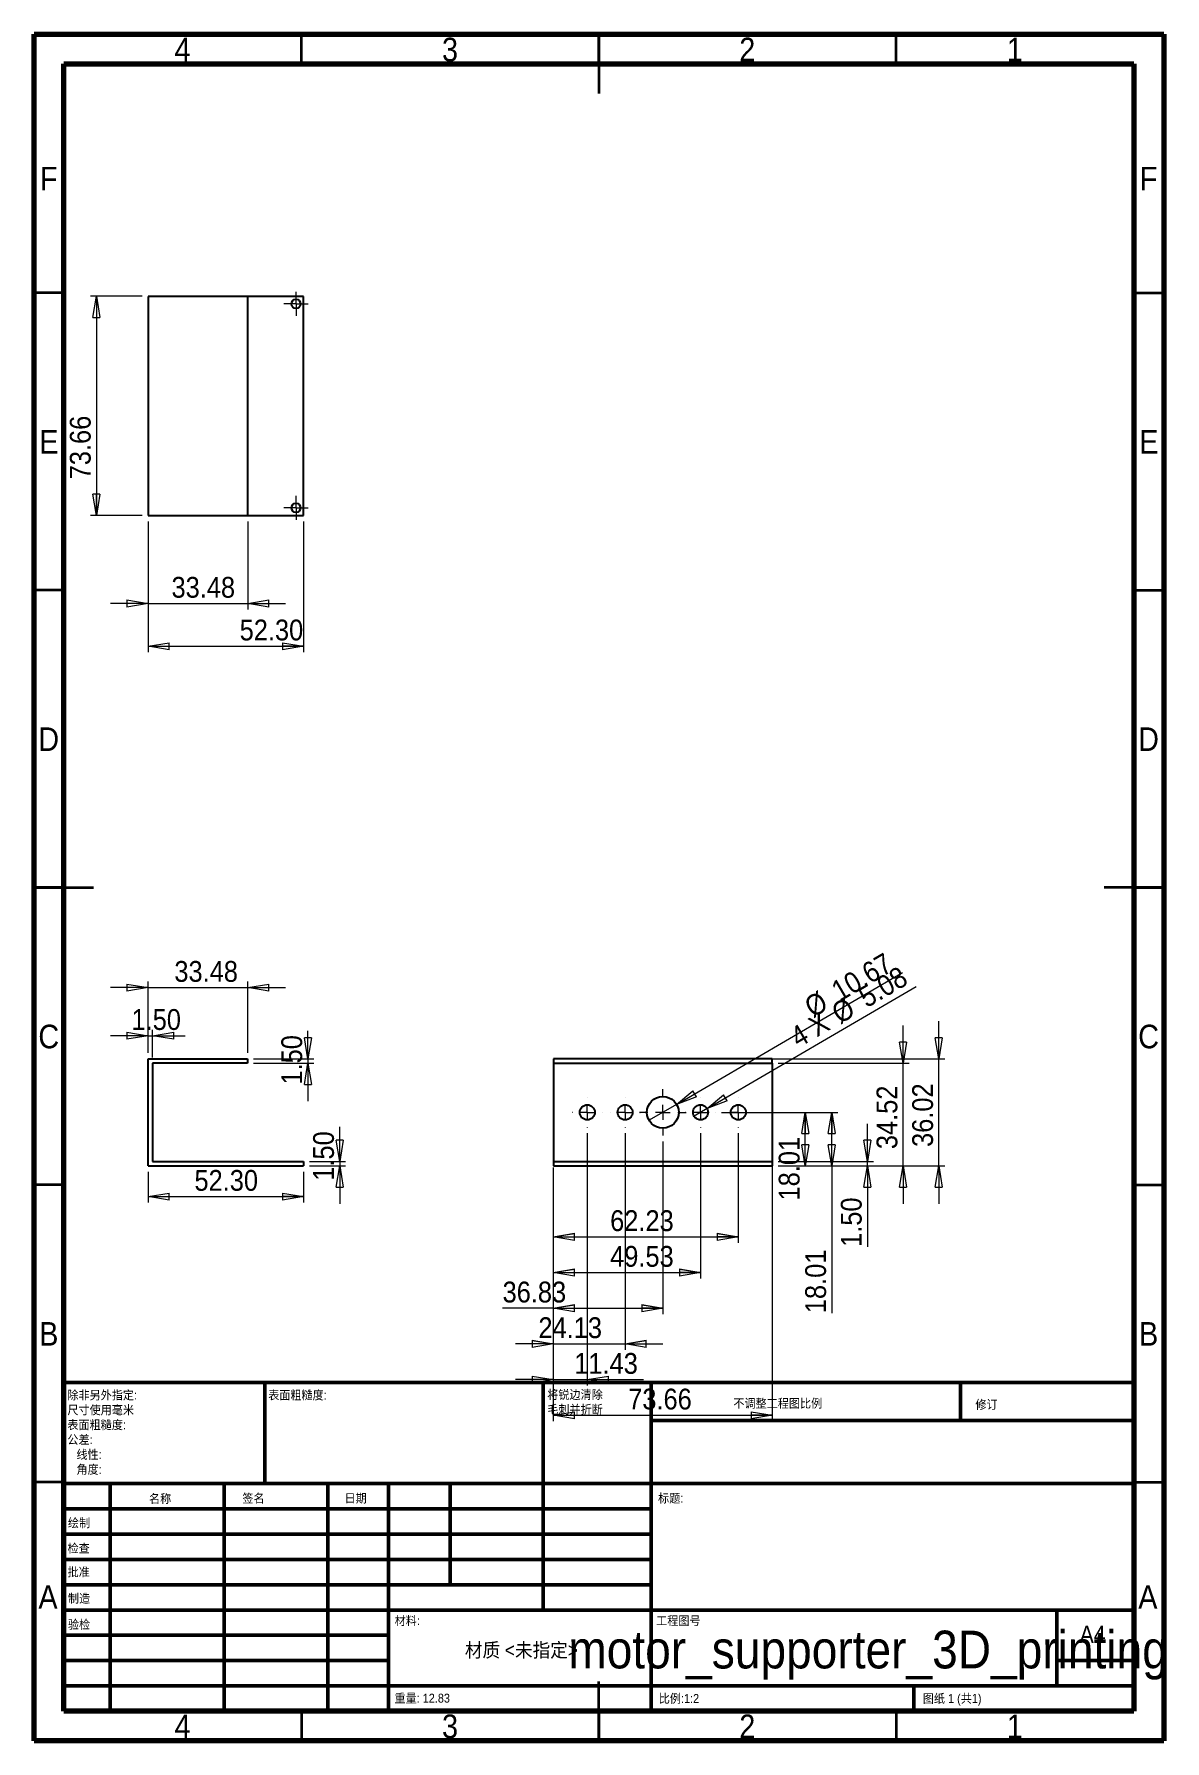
# Model space of a CAD drawing. Header units: millimetres. Extents: x 15 to 205, y 5 to 292.
import ezdxf

# ---------------------------------------------------------------- set-up
doc = ezdxf.new("R2010")
doc.units = ezdxf.units.MM
doc.styles.add('SLDTEXTSTYLE0', font='GOTHIC.TTF', dxfattribs={"width": 0.913})
doc.styles.add('SLDTEXTSTYLE1', font='GOTHIC.TTF', dxfattribs={"width": 0.913, "bigfont": 'bigfont'})
doc.dimstyles.new('SLDDIMSTYLE0', dxfattribs={"dimtxt": 3.5, "dimasz": 3.556, "dimexe": 0, "dimexo": 0.0625, "dimgap": 0.875, "dimtad": 1, "dimlfac": 2, "dimrnd": 1e-09, "dimzin": 12, "dimdsep": 46, "dimtxsty": 'SLDTEXTSTYLE0', "dimblk1": 'CLOSED', "dimblk2": 'CLOSED', "dimsah": 1, "dimcen": 0.09, "dimadec": 0, "dimazin": 3, "dimtfac": 1, "dimtmove": 0, "dimatfit": 0, "dimldrblk": 'CLOSED', "dimfxl": 0, "dimfrac": 2, "dimtolj": 1, "dimtzin": 12, "dimarcsym": 0})
doc.dimstyles.new('SLDDIMSTYLE1', dxfattribs={"dimtxt": 3.5, "dimasz": 3.556, "dimexe": 0, "dimexo": 0.0625, "dimgap": 0.875, "dimtad": 1, "dimlfac": 2, "dimrnd": 1e-09, "dimzin": 4, "dimdsep": 46, "dimtxsty": 'SLDTEXTSTYLE0', "dimblk1": 'CLOSED', "dimblk2": 'CLOSED', "dimsah": 1, "dimcen": 0.09, "dimadec": 0, "dimazin": 1, "dimtfac": 1, "dimtmove": 0, "dimatfit": 0, "dimldrblk": 'CLOSED', "dimfxl": 0, "dimfrac": 2, "dimtolj": 1, "dimtzin": 12, "dimarcsym": 0})
doc.dimstyles.new('SLDDIMSTYLE2', dxfattribs={"dimtxt": 3.5, "dimasz": 3.556, "dimexe": 0, "dimexo": 0.0625, "dimgap": 0.875, "dimtad": 1, "dimlfac": 2, "dimrnd": 1e-09, "dimzin": 12, "dimdsep": 46, "dimtxsty": 'SLDTEXTSTYLE0', "dimblk1": 'CLOSED', "dimblk2": 'CLOSED', "dimsah": 1, "dimcen": 0.09, "dimadec": 0, "dimazin": 3, "dimtfac": 1, "dimtofl": 0, "dimtmove": 0, "dimatfit": 3, "dimldrblk": 'CLOSED', "dimfxl": 0, "dimfrac": 2, "dimtolj": 1, "dimtzin": 12, "dimarcsym": 0})
doc.dimstyles.new('SLDDIMSTYLE3', dxfattribs={"dimtxt": 3.5, "dimasz": 3.556, "dimexe": 0, "dimexo": 0.0625, "dimgap": 0.875, "dimtad": 1, "dimlfac": 2, "dimrnd": 1e-09, "dimzin": 12, "dimdsep": 46, "dimtxsty": 'SLDTEXTSTYLE0', "dimblk1": 'NONE', "dimblk2": 'CLOSED', "dimsah": 1, "dimcen": 0, "dimadec": 0, "dimazin": 3, "dimtfac": 1, "dimtmove": 0, "dimatfit": 3, "dimldrblk": 'NONE', "dimfxl": 0, "dimfrac": 2, "dimtolj": 1, "dimtzin": 12, "dimarcsym": 0})

msp = doc.modelspace()

# ---------------------------------------------------------------- texts
at = {"color": 7, "linetype": 'Continuous', "lineweight": 0}
for s, insert, char_height, attachment_point, style in [('4', (39.96, 291.3966), 3.9687, 2, 'SLDTEXTSTYLE0'), ('3', (84.96, 291.3966), 3.9687, 2, 'SLDTEXTSTYLE0'), ('2', (134.96, 291.3966), 3.9687, 2, 'SLDTEXTSTYLE0'), ('1', (179.96, 291.3966), 3.9687, 2, 'SLDTEXTSTYLE0'), ('F', (17.4577, 269.6795), 3.9687, 2, 'SLDTEXTSTYLE0'), ('F', (202.4577, 269.6795), 3.9687, 2, 'SLDTEXTSTYLE0'), ('E', (17.5078, 225.4295), 3.9687, 2, 'SLDTEXTSTYLE0'), ('E', (202.5078, 225.4295), 3.9687, 2, 'SLDTEXTSTYLE0'), ('D', (17.4527, 175.4295), 3.9687, 2, 'SLDTEXTSTYLE0'), ('D', (202.4527, 175.4295), 3.9687, 2, 'SLDTEXTSTYLE0'), ('C', (17.4587, 125.4295), 3.9687, 2, 'SLDTEXTSTYLE0'), ('C', (202.4587, 125.4295), 3.9687, 2, 'SLDTEXTSTYLE0'), ('B', (17.4706, 75.4295), 3.9687, 2, 'SLDTEXTSTYLE0'), ('B', (202.4706, 75.4295), 3.9687, 2, 'SLDTEXTSTYLE0'), ('除非另外指定:', (20.5937, 63.9034), 1.5, 1, 'SLDTEXTSTYLE1'), ('表面粗糙度:', (54.3713, 63.9017), 1.5, 1, 'SLDTEXTSTYLE1'), ('将锐边清除', (101.3092, 63.9855), 1.5, 1, 'SLDTEXTSTYLE1'), ('尺寸使用毫米', (20.5937, 61.4034), 1.5, 1, 'SLDTEXTSTYLE1'), ('毛刺并折断', (101.3092, 61.4855), 1.5, 1, 'SLDTEXTSTYLE1'), ('不调整工程图比例', (132.6146, 62.5154), 1.5, 1, 'SLDTEXTSTYLE1'), ('修订', (173.3276, 62.3173), 1.5, 1, 'SLDTEXTSTYLE1'), ('表面粗糙度:', (20.5937, 58.9034), 1.5, 1, 'SLDTEXTSTYLE1'), ('公差:', (20.5937, 56.4034), 1.5, 1, 'SLDTEXTSTYLE1'), ('   线性:', (20.5937, 53.9034), 1.5, 1, 'SLDTEXTSTYLE1'), ('   角度:', (20.5937, 51.4034), 1.5, 1, 'SLDTEXTSTYLE1'), ('名称', (34.3222, 46.4839), 1.5, 1, 'SLDTEXTSTYLE1'), ('签名', (50.0336, 46.5442), 1.5, 1, 'SLDTEXTSTYLE1'), ('日期', (67.2147, 46.5586), 1.5, 1, 'SLDTEXTSTYLE1'), ('标题:', (119.9562, 46.5586), 1.5, 1, 'SLDTEXTSTYLE1'), ('绘制', (20.6847, 42.4121), 1.5, 1, 'SLDTEXTSTYLE1'), ('检查', (20.6236, 38.1368), 1.5, 1, 'SLDTEXTSTYLE1'), ('批准', (20.6216, 34.1592), 1.5, 1, 'SLDTEXTSTYLE1'), ('A', (17.3397, 31.1795), 3.9687, 2, 'SLDTEXTSTYLE0'), ('制造', (20.6822, 29.7161), 1.5, 1, 'SLDTEXTSTYLE1'), ('A', (202.3397, 31.1795), 3.9687, 2, 'SLDTEXTSTYLE0'), ('材料:', (75.6459, 25.9685), 1.5, 1, 'SLDTEXTSTYLE1'), ('工程图号', (119.6287, 25.9685), 1.5, 1, 'SLDTEXTSTYLE1'), ('验检', (20.6769, 25.3321), 1.5, 1, 'SLDTEXTSTYLE1'), ('motor_supporter_3D_printing', (155.2788, 23.5325), 6.35, 2, 'SLDTEXTSTYLE0'), ('A4', (190.8712, 24.3723), 2.91042, 1, 'SLDTEXTSTYLE0'), ('材质 <未指定>', (96.9665, 21.4576), 2.38125, 2, 'SLDTEXTSTYLE1'), ('重量: 12.83', (75.6178, 12.9317), 1.4986, 1, 'SLDTEXTSTYLE1'), ('比例:1:2', (120.074, 12.8825), 1.5, 1, 'SLDTEXTSTYLE1'), ('图纸 1 (共1)', (164.4783, 12.8825), 1.5, 1, 'SLDTEXTSTYLE1'), ('4', (39.96, 9.4295), 3.9687, 2, 'SLDTEXTSTYLE0'), ('3', (84.96, 9.4295), 3.9687, 2, 'SLDTEXTSTYLE0'), ('2', (134.96, 9.4295), 3.9687, 2, 'SLDTEXTSTYLE0'), ('1', (179.96, 9.4295), 3.9687, 2, 'SLDTEXTSTYLE0')]:
    msp.add_mtext(s, dxfattribs=dict(at, insert=insert, char_height=char_height, attachment_point=attachment_point, style=style))

# ---------------------------------------------------------------- blocks, each defined once
blk = doc.blocks.new('_Closed')
at = {"color": 0, "linetype": 'ByBlock', "lineweight": -2}
for p, q in [((-1, 0.166667), (0, 0)), ((-1, 0.166667), (-1, -0.166667)), ((0, 0), (-1, -0.166667)), ((0, 0), (-1, 0))]:
    blk.add_line(p, q, dxfattribs=at)
blk = doc.blocks.new('_D')
at = {"color": 7, "linetype": 'Continuous', "lineweight": 0}
for p, q in [((34.17, 120.69), (34.17, 132.67)), ((50.92, 120.69), (50.92, 132.67)), ((34.17, 131.67), (27.82, 131.67)), ((34.17, 131.67), (50.92, 131.67)), ((50.92, 131.67), (57.27, 131.67))]:
    blk.add_line(p, q, dxfattribs=at)
at = {"color": 7, "linetype": 'Continuous', "lineweight": 18, "xscale": 3.556, "yscale": 3.556}
blk.add_blockref('_Closed', (34.17, 131.67), dxfattribs=at)
at = {"color": 7, "linetype": 'Continuous', "lineweight": 18, "xscale": 3.556, "yscale": 3.556, "rotation": 180.0000000000004}
blk.add_blockref('_Closed', (50.92, 131.67), dxfattribs=at)
at = {"color": 7, "linetype": 'Continuous', "lineweight": 18, "insert": (38.59, 136.14), "char_height": 3.5, "attachment_point": 1, "style": 'SLDTEXTSTYLE0'}
blk.add_mtext('33.48', dxfattribs=at)
blk = doc.blocks.new('_D_1')
at = {"color": 7, "linetype": 'Continuous', "lineweight": 0}
for p, q in [((61.05, 119.69), (61.05, 124.41)), ((51.92, 119.69), (62.05, 119.69)), ((51.92, 118.94), (62.05, 118.94)), ((61.05, 119.69), (61.05, 118.94)), ((61.05, 118.94), (61.05, 112.59))]:
    blk.add_line(p, q, dxfattribs=at)
at = {"color": 7, "linetype": 'Continuous', "lineweight": 18, "xscale": 3.556, "yscale": 3.556}
for p, rotation in [((61.05, 119.69), 270.0000000000004), ((61.05, 118.94), 90.0000000000004)]:
    blk.add_blockref('_Closed', p, dxfattribs=dict(at, rotation=rotation))
at = {"color": 7, "linetype": 'Continuous', "lineweight": 18, "insert": (56.58, 115.36), "char_height": 3.5, "attachment_point": 1, "rotation": 90, "style": 'SLDTEXTSTYLE0'}
blk.add_mtext('1.50', dxfattribs=at)
blk = doc.blocks.new('_D_2')
at = {"color": 7, "linetype": 'Continuous', "lineweight": 0}
for p, q in [((66.4, 102.44), (66.4, 108.24)), ((61.33, 102.44), (67.4, 102.44)), ((61.33, 101.69), (67.4, 101.69)), ((66.4, 102.44), (66.4, 101.69)), ((66.4, 101.69), (66.4, 95.33))]:
    blk.add_line(p, q, dxfattribs=at)
at = {"color": 7, "linetype": 'Continuous', "lineweight": 18, "xscale": 3.556, "yscale": 3.556}
for p, rotation in [((66.4, 102.44), 270.0000000000004), ((66.4, 101.69), 90.0000000000004)]:
    blk.add_blockref('_Closed', p, dxfattribs=dict(at, rotation=rotation))
at = {"color": 7, "linetype": 'Continuous', "lineweight": 18, "insert": (61.93, 99.19), "char_height": 3.5, "attachment_point": 1, "rotation": 90, "style": 'SLDTEXTSTYLE0'}
blk.add_mtext('1.50', dxfattribs=at)
blk = doc.blocks.new('_D_3')
at = {"color": 7, "linetype": 'Continuous', "lineweight": 0}
for p, q in [((34.17, 100.69), (34.17, 95.53)), ((60.33, 100.69), (60.33, 95.53)), ((34.17, 96.53), (60.33, 96.53))]:
    blk.add_line(p, q, dxfattribs=at)
at = {"color": 7, "linetype": 'Continuous', "lineweight": 18, "xscale": 3.556, "yscale": 3.556, "rotation": 180.0000000000004}
blk.add_blockref('_Closed', (34.17, 96.53), dxfattribs=at)
at = {"color": 7, "linetype": 'Continuous', "lineweight": 18, "xscale": 3.556, "yscale": 3.556}
blk.add_blockref('_Closed', (60.33, 96.53), dxfattribs=at)
at = {"color": 7, "linetype": 'Continuous', "lineweight": 18, "insert": (41.97, 101), "char_height": 3.5, "attachment_point": 1, "style": 'SLDTEXTSTYLE0'}
blk.add_mtext('52.30', dxfattribs=at)
blk = doc.blocks.new('_D_4')
at = {"color": 7, "linetype": 'Continuous', "lineweight": 0}
for p, q in [((34.17, 123.58), (27.82, 123.58)), ((34.17, 120.69), (34.17, 124.58)), ((34.17, 123.58), (34.93, 123.58)), ((34.93, 119.94), (34.93, 124.58)), ((34.93, 123.58), (40.43, 123.58))]:
    blk.add_line(p, q, dxfattribs=at)
at = {"color": 7, "linetype": 'Continuous', "lineweight": 18, "xscale": 3.556, "yscale": 3.556}
blk.add_blockref('_Closed', (34.17, 123.58), dxfattribs=at)
at = {"color": 7, "linetype": 'Continuous', "lineweight": 18, "xscale": 3.556, "yscale": 3.556, "rotation": 180.0000000000004}
blk.add_blockref('_Closed', (34.93, 123.58), dxfattribs=at)
at = {"color": 7, "linetype": 'Continuous', "lineweight": 18, "insert": (31.38, 128.05), "char_height": 3.5, "attachment_point": 1, "style": 'SLDTEXTSTYLE0'}
blk.add_mtext('1.50', dxfattribs=at)
blk = doc.blocks.new('_D_5')
at = {"color": 7, "linetype": 'Continuous', "lineweight": 0}
for p, q in [((33.17, 247.91), (24.48, 247.91)), ((25.48, 247.91), (25.48, 211.07)), ((33.17, 211.07), (24.48, 211.07))]:
    blk.add_line(p, q, dxfattribs=at)
at = {"color": 7, "linetype": 'Continuous', "lineweight": 18, "xscale": 3.556, "yscale": 3.556}
for p, rotation in [((25.48, 247.91, -9.01), 90.0000000000004), ((25.48, 211.07, -9.01), 270.0000000000004)]:
    blk.add_blockref('_Closed', p, dxfattribs=dict(at, rotation=rotation))
at = {"color": 7, "linetype": 'Continuous', "lineweight": 18, "insert": (21.01, 217.14), "char_height": 3.5, "attachment_point": 1, "rotation": 90, "style": 'SLDTEXTSTYLE0'}
blk.add_mtext('73.66', dxfattribs=at)
blk = doc.blocks.new('_D_6')
at = {"color": 7, "linetype": 'Continuous', "lineweight": 0}
for p, q in [((34.17, 210.07), (34.17, 195.26)), ((50.92, 210.07), (50.92, 195.26)), ((34.17, 196.26), (27.83, 196.26)), ((34.17, 196.26), (50.92, 196.26)), ((50.92, 196.26), (57.27, 196.26))]:
    blk.add_line(p, q, dxfattribs=at)
at = {"color": 7, "linetype": 'Continuous', "lineweight": 18, "xscale": 3.556, "yscale": 3.556}
blk.add_blockref('_Closed', (34.17, 196.26, -9.01), dxfattribs=at)
at = {"color": 7, "linetype": 'Continuous', "lineweight": 18, "xscale": 3.556, "yscale": 3.556, "rotation": 180.0000000000004}
blk.add_blockref('_Closed', (50.92, 196.26, -9.01), dxfattribs=at)
at = {"color": 7, "linetype": 'Continuous', "lineweight": 18, "insert": (38.11, 200.73), "char_height": 3.5, "attachment_point": 1, "style": 'SLDTEXTSTYLE0'}
blk.add_mtext('33.48', dxfattribs=at)
blk = doc.blocks.new('_D_7')
at = {"color": 7, "linetype": 'Continuous', "lineweight": 0}
for p, q in [((34.17, 210.07), (34.17, 188.07)), ((60.33, 210.07), (60.33, 188.07)), ((34.17, 189.07), (60.33, 189.07))]:
    blk.add_line(p, q, dxfattribs=at)
at = {"color": 7, "linetype": 'Continuous', "lineweight": 18, "xscale": 3.556, "yscale": 3.556, "rotation": 180.0000000000005}
blk.add_blockref('_Closed', (34.17, 189.07, -9.01), dxfattribs=at)
at = {"color": 7, "linetype": 'Continuous', "lineweight": 18, "xscale": 3.556, "yscale": 3.556}
blk.add_blockref('_Closed', (60.33, 189.07, -9.01), dxfattribs=at)
at = {"color": 7, "linetype": 'Continuous', "lineweight": 18, "insert": (49.57, 193.55), "char_height": 3.5, "attachment_point": 1, "style": 'SLDTEXTSTYLE0'}
blk.add_mtext('52.30', dxfattribs=at)
blk = doc.blocks.new('SW_CENTERMARKSYMBOL_0')
at = {"color": 0, "linetype": 'Continuous', "lineweight": 18}
for p, q in [((-1.25, 0), (-2.025, 0)), ((0, 0), (-1.25, 0)), ((0, 1.25), (0, 2.025)), ((0, 0), (0, 1.25)), ((0, 0), (0, -1.25)), ((0, 0), (1.25, 0)), ((1.25, 0), (2.025, 0)), ((0, -1.25), (0, -2.025))]:
    blk.add_line(p, q, dxfattribs=at)
blk = doc.blocks.new('SW_CENTERMARKSYMBOL_1')
at = {"color": 0, "linetype": 'Continuous', "lineweight": 18}
for p, q in [((-1.25, 0), (-2.025, 0)), ((0, 0), (-1.25, 0)), ((0, 1.25), (0, 2.025)), ((0, 0), (0, 1.25)), ((0, 0), (0, -1.25)), ((0, 0), (1.25, 0)), ((1.25, 0), (2.025, 0)), ((0, -1.25), (0, -2.025))]:
    blk.add_line(p, q, dxfattribs=at)
blk = doc.blocks.new('_D_8')
at = {"color": 7, "linetype": 'Continuous', "lineweight": 0}
for p, q in [((133.45, 107.17), (133.45, 88.76)), ((102.33, 101.44), (102.33, 88.76)), ((102.33, 89.76), (133.45, 89.76))]:
    blk.add_line(p, q, dxfattribs=at)
at = {"color": 7, "linetype": 'Continuous', "lineweight": 18, "xscale": 3.556, "yscale": 3.556, "rotation": 180.0000000000004}
blk.add_blockref('_Closed', (102.33, 89.76, 0.37), dxfattribs=at)
at = {"color": 7, "linetype": 'Continuous', "lineweight": 18, "xscale": 3.556, "yscale": 3.556}
blk.add_blockref('_Closed', (133.45, 89.76, 0.37), dxfattribs=at)
at = {"color": 7, "linetype": 'Continuous', "lineweight": 18, "insert": (111.89, 94.23), "char_height": 3.5, "attachment_point": 1, "style": 'SLDTEXTSTYLE0'}
blk.add_mtext('62.23', dxfattribs=at)
blk = doc.blocks.new('_D_9')
at = {"color": 7, "linetype": 'Continuous', "lineweight": 0}
for p, q in [((127.1, 107.17), (127.1, 82.76)), ((102.33, 101.44), (102.33, 82.76)), ((102.33, 83.76), (127.1, 83.76))]:
    blk.add_line(p, q, dxfattribs=at)
at = {"color": 7, "linetype": 'Continuous', "lineweight": 18, "xscale": 3.556, "yscale": 3.556, "rotation": 180.0000000000004}
blk.add_blockref('_Closed', (102.33, 83.76, 0.37), dxfattribs=at)
at = {"color": 7, "linetype": 'Continuous', "lineweight": 18, "xscale": 3.556, "yscale": 3.556}
blk.add_blockref('_Closed', (127.1, 83.76, 0.37), dxfattribs=at)
at = {"color": 7, "linetype": 'Continuous', "lineweight": 18, "insert": (111.89, 88.23), "char_height": 3.5, "attachment_point": 1, "style": 'SLDTEXTSTYLE0'}
blk.add_mtext('49.53', dxfattribs=at)
blk = doc.blocks.new('_D_10')
at = {"color": 7, "linetype": 'Continuous', "lineweight": 0}
for p, q in [((120.75, 105.77), (120.75, 76.76)), ((102.33, 101.44), (102.33, 76.76)), ((102.33, 77.76), (93.8, 77.76)), ((102.33, 77.76), (120.75, 77.76))]:
    blk.add_line(p, q, dxfattribs=at)
at = {"color": 7, "linetype": 'Continuous', "lineweight": 18, "xscale": 3.556, "yscale": 3.556, "rotation": 180.0000000000004}
blk.add_blockref('_Closed', (102.33, 77.76, 0.37), dxfattribs=at)
at = {"color": 7, "linetype": 'Continuous', "lineweight": 18, "xscale": 3.556, "yscale": 3.556}
blk.add_blockref('_Closed', (120.75, 77.76, 0.37), dxfattribs=at)
at = {"color": 7, "linetype": 'Continuous', "lineweight": 18, "insert": (93.8, 82.23), "char_height": 3.5, "attachment_point": 1, "style": 'SLDTEXTSTYLE0'}
blk.add_mtext('36.83', dxfattribs=at)
blk = doc.blocks.new('_D_11')
at = {"color": 7, "linetype": 'Continuous', "lineweight": 0}
for p, q in [((114.4, 107.17), (114.4, 70.76)), ((102.33, 101.44), (102.33, 70.76)), ((102.33, 71.76), (95.99, 71.76)), ((102.33, 71.76), (114.4, 71.76)), ((114.4, 71.76), (120.75, 71.76))]:
    blk.add_line(p, q, dxfattribs=at)
at = {"color": 7, "linetype": 'Continuous', "lineweight": 18, "xscale": 3.556, "yscale": 3.556}
blk.add_blockref('_Closed', (102.33, 71.76, 0.37), dxfattribs=at)
at = {"color": 7, "linetype": 'Continuous', "lineweight": 18, "xscale": 3.556, "yscale": 3.556, "rotation": 180.0000000000004}
blk.add_blockref('_Closed', (114.4, 71.76, 0.37), dxfattribs=at)
at = {"color": 7, "linetype": 'Continuous', "lineweight": 18, "insert": (99.83, 76.23), "char_height": 3.5, "attachment_point": 1, "style": 'SLDTEXTSTYLE0'}
blk.add_mtext('24.13', dxfattribs=at)
blk = doc.blocks.new('_D_12')
at = {"color": 7, "linetype": 'Continuous', "lineweight": 0}
for p, q in [((108.05, 107.17), (108.05, 64.76)), ((102.33, 101.44), (102.33, 64.76)), ((102.33, 65.76), (95.99, 65.76)), ((102.33, 65.76), (108.05, 65.76)), ((108.05, 65.76), (117.5, 65.76))]:
    blk.add_line(p, q, dxfattribs=at)
at = {"color": 7, "linetype": 'Continuous', "lineweight": 18, "xscale": 3.556, "yscale": 3.556}
blk.add_blockref('_Closed', (102.33, 65.76, 0.37), dxfattribs=at)
at = {"color": 7, "linetype": 'Continuous', "lineweight": 18, "xscale": 3.556, "yscale": 3.556, "rotation": 180.0000000000004}
blk.add_blockref('_Closed', (108.05, 65.76, 0.37), dxfattribs=at)
at = {"color": 7, "linetype": 'Continuous', "lineweight": 18, "insert": (105.86, 70.23), "char_height": 3.5, "attachment_point": 1, "style": 'SLDTEXTSTYLE0'}
blk.add_mtext('11.43', dxfattribs=at)
blk = doc.blocks.new('_D_13')
at = {"color": 7, "linetype": 'Continuous', "lineweight": 0}
for p, q in [((139.16, 117.94), (139.16, 58.76)), ((102.33, 101.44), (102.33, 58.76)), ((102.33, 59.76), (139.16, 59.76))]:
    blk.add_line(p, q, dxfattribs=at)
at = {"color": 7, "linetype": 'Continuous', "lineweight": 18, "xscale": 3.556, "yscale": 3.556, "rotation": 180.0000000000004}
blk.add_blockref('_Closed', (102.33, 59.76, 0.37), dxfattribs=at)
at = {"color": 7, "linetype": 'Continuous', "lineweight": 18, "xscale": 3.556, "yscale": 3.556}
blk.add_blockref('_Closed', (139.16, 59.76, 0.37), dxfattribs=at)
at = {"color": 7, "linetype": 'Continuous', "lineweight": 18, "insert": (114.93, 64.23), "char_height": 3.5, "attachment_point": 1, "style": 'SLDTEXTSTYLE0'}
blk.add_mtext('73.66', dxfattribs=at)
blk = doc.blocks.new('_D_14')
at = {"color": 7, "linetype": 'Continuous', "lineweight": 0}
for p, q in [((130.62, 110.69), (150.17, 110.69)), ((149.17, 101.69), (149.17, 110.69)), ((140.16, 101.69), (150.17, 101.69)), ((149.17, 101.69), (149.17, 76.92))]:
    blk.add_line(p, q, dxfattribs=at)
at = {"color": 7, "linetype": 'Continuous', "lineweight": 18, "xscale": 3.556, "yscale": 3.556}
for p, rotation in [((149.17, 110.69, 0.37), 90.0000000000004), ((149.17, 101.69, 0.37), 270.0000000000004)]:
    blk.add_blockref('_Closed', p, dxfattribs=dict(at, rotation=rotation))
at = {"color": 7, "linetype": 'Continuous', "lineweight": 18, "insert": (144.7, 76.92), "char_height": 3.5, "attachment_point": 1, "rotation": 90, "style": 'SLDTEXTSTYLE0'}
blk.add_mtext('18.01', dxfattribs=at)
blk = doc.blocks.new('_D_15')
at = {"color": 7, "linetype": 'Continuous', "lineweight": 0}
for p, q in [((155.17, 102.44), (155.17, 108.78)), ((140.16, 102.44), (156.17, 102.44)), ((140.16, 101.69), (156.17, 101.69)), ((155.17, 101.69), (155.17, 102.44)), ((155.17, 101.69), (155.17, 88.06))]:
    blk.add_line(p, q, dxfattribs=at)
at = {"color": 7, "linetype": 'Continuous', "lineweight": 18, "xscale": 3.556, "yscale": 3.556}
for p, rotation in [((155.17, 102.44, 0.37), 270.0000000000004), ((155.17, 101.69, 0.37), 90.0000000000004)]:
    blk.add_blockref('_Closed', p, dxfattribs=dict(at, rotation=rotation))
at = {"color": 7, "linetype": 'Continuous', "lineweight": 18, "insert": (150.7, 88.06), "char_height": 3.5, "attachment_point": 1, "rotation": 90, "style": 'SLDTEXTSTYLE0'}
blk.add_mtext('1.50', dxfattribs=at)
blk = doc.blocks.new('_D_16')
at = {"color": 7, "linetype": 'Continuous', "lineweight": 0}
for p, q in [((161.17, 118.94), (161.17, 125.3)), ((140.16, 118.94), (162.17, 118.94)), ((161.17, 101.69), (161.17, 118.94)), ((140.16, 101.69), (162.17, 101.69)), ((161.17, 101.69), (161.17, 95.33))]:
    blk.add_line(p, q, dxfattribs=at)
at = {"color": 7, "linetype": 'Continuous', "lineweight": 18, "xscale": 3.556, "yscale": 3.556}
for p, rotation in [((161.17, 118.94, 0.37), 270.0000000000004), ((161.17, 101.69, 0.37), 90.0000000000004)]:
    blk.add_blockref('_Closed', p, dxfattribs=dict(at, rotation=rotation))
at = {"color": 7, "linetype": 'Continuous', "lineweight": 18, "insert": (156.7, 104.5), "char_height": 3.5, "attachment_point": 1, "rotation": 90, "style": 'SLDTEXTSTYLE0'}
blk.add_mtext('34.52', dxfattribs=at)
blk = doc.blocks.new('_D_17')
at = {"color": 7, "linetype": 'Continuous', "lineweight": 0}
for p, q in [((167.17, 119.69), (167.17, 126.05)), ((103.33, 119.69), (168.17, 119.69)), ((167.17, 101.69), (167.17, 119.69)), ((140.16, 101.69), (168.17, 101.69)), ((167.17, 101.69), (167.17, 95.33))]:
    blk.add_line(p, q, dxfattribs=at)
at = {"color": 7, "linetype": 'Continuous', "lineweight": 18, "xscale": 3.556, "yscale": 3.556}
for p, rotation in [((167.17, 119.69, 0.37), 270.0000000000004), ((167.17, 101.69, 0.37), 90.0000000000004)]:
    blk.add_blockref('_Closed', p, dxfattribs=dict(at, rotation=rotation))
at = {"color": 7, "linetype": 'Continuous', "lineweight": 18, "insert": (162.7, 104.87), "char_height": 3.5, "attachment_point": 1, "rotation": 90, "style": 'SLDTEXTSTYLE0'}
blk.add_mtext('36.02', dxfattribs=at)
blk = doc.blocks.new('_D_18')
at = {"color": 7, "linetype": 'Continuous', "lineweight": 0}
for q in [(163.38, 131.87), (126, 110.05)]:
    blk.add_line((128.2, 111.33), q, dxfattribs=at)
at = {"color": 7, "linetype": 'Continuous', "lineweight": 18, "xscale": 3.556, "yscale": 3.556, "rotation": 210.2808474964938}
blk.add_blockref('_Closed', (128.2, 111.33, 0.37), dxfattribs=at)
at = {"color": 7, "linetype": 'Continuous', "lineweight": 18, "char_height": 3.5, "attachment_point": 1, "rotation": 30.2808, "style": 'SLDTEXTSTYLE0'}
for s, insert in [('5.08', (153.29, 131.21)), ('%%c', (148.76, 128.5)), ('4 X ', (141.81, 124.5))]:
    blk.add_mtext(s, dxfattribs=dict(at, insert=insert))
blk = doc.blocks.new('_None')
blk = doc.blocks.new('_D_19')
at = {"color": 7, "linetype": 'Continuous', "lineweight": 0}
for q in [(161.06, 134.22), (118.45, 109.35)]:
    blk.add_line((123.05, 112.03), q, dxfattribs=at)
at = {"color": 7, "linetype": 'Continuous', "lineweight": 18, "xscale": 3.556, "yscale": 3.556, "rotation": 210.2808474964934}
blk.add_blockref('_Closed', (123.05, 112.03, 0.37), dxfattribs=at)
at = {"color": 7, "linetype": 'Continuous', "lineweight": 18, "char_height": 3.5, "attachment_point": 1, "rotation": 30.2808, "style": 'SLDTEXTSTYLE0'}
for s, insert in [('10.67', (148.73, 132.26)), ('%%c', (144.2, 129.55))]:
    blk.add_mtext(s, dxfattribs=dict(at, insert=insert))
blk = doc.blocks.new('_D_20')
at = {"color": 7, "linetype": 'Continuous', "lineweight": 0}
for p, q in [((133.45, 107.17), (133.45, 88.76)), ((102.33, 101.44), (102.33, 88.76)), ((102.33, 89.76), (133.45, 89.76))]:
    blk.add_line(p, q, dxfattribs=at)
at = {"color": 7, "linetype": 'Continuous', "lineweight": 18, "xscale": 3.556, "yscale": 3.556, "rotation": 180.0000000000004}
blk.add_blockref('_Closed', (102.33, 89.76, 0.37), dxfattribs=at)
at = {"color": 7, "linetype": 'Continuous', "lineweight": 18, "xscale": 3.556, "yscale": 3.556}
blk.add_blockref('_Closed', (133.45, 89.76, 0.37), dxfattribs=at)
at = {"color": 7, "linetype": 'Continuous', "lineweight": 18, "insert": (111.89, 94.23), "char_height": 3.5, "attachment_point": 1, "style": 'SLDTEXTSTYLE0'}
blk.add_mtext('62.23', dxfattribs=at)
blk = doc.blocks.new('_D_21')
at = {"color": 7, "linetype": 'Continuous', "lineweight": 0}
for p, q in [((127.1, 107.17), (127.1, 82.76)), ((102.33, 101.44), (102.33, 82.76)), ((102.33, 83.76), (127.1, 83.76))]:
    blk.add_line(p, q, dxfattribs=at)
at = {"color": 7, "linetype": 'Continuous', "lineweight": 18, "xscale": 3.556, "yscale": 3.556, "rotation": 180.0000000000004}
blk.add_blockref('_Closed', (102.33, 83.76, 0.37), dxfattribs=at)
at = {"color": 7, "linetype": 'Continuous', "lineweight": 18, "xscale": 3.556, "yscale": 3.556}
blk.add_blockref('_Closed', (127.1, 83.76, 0.37), dxfattribs=at)
at = {"color": 7, "linetype": 'Continuous', "lineweight": 18, "insert": (111.89, 88.23), "char_height": 3.5, "attachment_point": 1, "style": 'SLDTEXTSTYLE0'}
blk.add_mtext('49.53', dxfattribs=at)
blk = doc.blocks.new('_D_22')
at = {"color": 7, "linetype": 'Continuous', "lineweight": 0}
for p, q in [((120.75, 105.77), (120.75, 76.76)), ((102.33, 101.44), (102.33, 76.76)), ((102.33, 77.76), (93.8, 77.76)), ((102.33, 77.76), (120.75, 77.76))]:
    blk.add_line(p, q, dxfattribs=at)
at = {"color": 7, "linetype": 'Continuous', "lineweight": 18, "xscale": 3.556, "yscale": 3.556, "rotation": 180.0000000000004}
blk.add_blockref('_Closed', (102.33, 77.76, 0.37), dxfattribs=at)
at = {"color": 7, "linetype": 'Continuous', "lineweight": 18, "xscale": 3.556, "yscale": 3.556}
blk.add_blockref('_Closed', (120.75, 77.76, 0.37), dxfattribs=at)
at = {"color": 7, "linetype": 'Continuous', "lineweight": 18, "insert": (93.8, 82.23), "char_height": 3.5, "attachment_point": 1, "style": 'SLDTEXTSTYLE0'}
blk.add_mtext('36.83', dxfattribs=at)
blk = doc.blocks.new('_D_23')
at = {"color": 7, "linetype": 'Continuous', "lineweight": 0}
for p, q in [((114.4, 107.17), (114.4, 70.76)), ((102.33, 101.44), (102.33, 70.76)), ((102.33, 71.76), (95.99, 71.76)), ((102.33, 71.76), (114.4, 71.76)), ((114.4, 71.76), (120.75, 71.76))]:
    blk.add_line(p, q, dxfattribs=at)
at = {"color": 7, "linetype": 'Continuous', "lineweight": 18, "xscale": 3.556, "yscale": 3.556}
blk.add_blockref('_Closed', (102.33, 71.76, 0.37), dxfattribs=at)
at = {"color": 7, "linetype": 'Continuous', "lineweight": 18, "xscale": 3.556, "yscale": 3.556, "rotation": 180.0000000000004}
blk.add_blockref('_Closed', (114.4, 71.76, 0.37), dxfattribs=at)
at = {"color": 7, "linetype": 'Continuous', "lineweight": 18, "insert": (99.83, 76.23), "char_height": 3.5, "attachment_point": 1, "style": 'SLDTEXTSTYLE0'}
blk.add_mtext('24.13', dxfattribs=at)
blk = doc.blocks.new('_D_24')
at = {"color": 7, "linetype": 'Continuous', "lineweight": 0}
for p, q in [((108.05, 107.17), (108.05, 64.76)), ((102.33, 101.44), (102.33, 64.76)), ((102.33, 65.76), (95.99, 65.76)), ((102.33, 65.76), (108.05, 65.76)), ((108.05, 65.76), (117.5, 65.76))]:
    blk.add_line(p, q, dxfattribs=at)
at = {"color": 7, "linetype": 'Continuous', "lineweight": 18, "xscale": 3.556, "yscale": 3.556}
blk.add_blockref('_Closed', (102.33, 65.76, 0.37), dxfattribs=at)
at = {"color": 7, "linetype": 'Continuous', "lineweight": 18, "xscale": 3.556, "yscale": 3.556, "rotation": 180.0000000000004}
blk.add_blockref('_Closed', (108.05, 65.76, 0.37), dxfattribs=at)
at = {"color": 7, "linetype": 'Continuous', "lineweight": 18, "insert": (105.86, 70.23), "char_height": 3.5, "attachment_point": 1, "style": 'SLDTEXTSTYLE0'}
blk.add_mtext('11.43', dxfattribs=at)
blk = doc.blocks.new('_D_25')
at = {"color": 7, "linetype": 'Continuous', "lineweight": 0}
for p, q in [((130.62, 110.69), (145.72, 110.69)), ((144.72, 101.69), (144.72, 110.69)), ((144.72, 101.69), (144.72, 107.5)), ((140.16, 101.69), (145.72, 101.69))]:
    blk.add_line(p, q, dxfattribs=at)
at = {"color": 7, "linetype": 'Continuous', "lineweight": 18, "xscale": 3.556, "yscale": 3.556}
for p, rotation in [((144.72, 110.69, 0.37), 90.0000000000004), ((144.72, 101.69, 0.37), 270.0000000000004)]:
    blk.add_blockref('_Closed', p, dxfattribs=dict(at, rotation=rotation))
at = {"color": 7, "linetype": 'Continuous', "lineweight": 18, "insert": (140.25, 95.87), "char_height": 3.5, "attachment_point": 1, "rotation": 90, "style": 'SLDTEXTSTYLE0'}
blk.add_mtext('18.01', dxfattribs=at)
blk = doc.blocks.new('_D_26')
at = {"color": 7, "linetype": 'Continuous', "lineweight": 0}
for q in [(163.38, 131.87), (126, 110.05)]:
    blk.add_line((128.2, 111.33), q, dxfattribs=at)
at = {"color": 7, "linetype": 'Continuous', "lineweight": 18, "xscale": 3.556, "yscale": 3.556, "rotation": 210.2808474964938}
blk.add_blockref('_Closed', (128.2, 111.33, 0.37), dxfattribs=at)
at = {"color": 7, "linetype": 'Continuous', "lineweight": 18, "char_height": 3.5, "attachment_point": 1, "rotation": 30.2808, "style": 'SLDTEXTSTYLE0'}
for s, insert in [('5.08', (153.29, 131.21)), ('%%c', (148.76, 128.5)), ('4 X ', (141.81, 124.5))]:
    blk.add_mtext(s, dxfattribs=dict(at, insert=insert))
blk = doc.blocks.new('_D_27')
at = {"color": 7, "linetype": 'Continuous', "lineweight": 0}
for q in [(161.06, 134.22), (118.45, 109.35)]:
    blk.add_line((123.05, 112.03), q, dxfattribs=at)
at = {"color": 7, "linetype": 'Continuous', "lineweight": 18, "xscale": 3.556, "yscale": 3.556, "rotation": 210.2808474964934}
blk.add_blockref('_Closed', (123.05, 112.03, 0.37), dxfattribs=at)
at = {"color": 7, "linetype": 'Continuous', "lineweight": 18, "char_height": 3.5, "attachment_point": 1, "rotation": 30.2808, "style": 'SLDTEXTSTYLE0'}
for s, insert in [('10.67', (148.73, 132.26)), ('%%c', (144.2, 129.55))]:
    blk.add_mtext(s, dxfattribs=dict(at, insert=insert))
blk = doc.blocks.new('_D_28')
at = {"color": 7, "linetype": 'Continuous', "lineweight": 0}
for p, q in [((133.45, 107.17), (133.45, 88.76)), ((102.33, 101.44), (102.33, 88.76)), ((102.33, 89.76), (133.45, 89.76))]:
    blk.add_line(p, q, dxfattribs=at)
at = {"color": 7, "linetype": 'Continuous', "lineweight": 18, "xscale": 3.556, "yscale": 3.556, "rotation": 180.0000000000004}
blk.add_blockref('_Closed', (102.33, 89.76, 0.37), dxfattribs=at)
at = {"color": 7, "linetype": 'Continuous', "lineweight": 18, "xscale": 3.556, "yscale": 3.556}
blk.add_blockref('_Closed', (133.45, 89.76, 0.37), dxfattribs=at)
at = {"color": 7, "linetype": 'Continuous', "lineweight": 18, "insert": (111.89, 94.23), "char_height": 3.5, "attachment_point": 1, "style": 'SLDTEXTSTYLE0'}
blk.add_mtext('62.23', dxfattribs=at)
blk = doc.blocks.new('_D_29')
at = {"color": 7, "linetype": 'Continuous', "lineweight": 0}
for p, q in [((127.1, 107.17), (127.1, 82.76)), ((102.33, 101.44), (102.33, 82.76)), ((102.33, 83.76), (127.1, 83.76))]:
    blk.add_line(p, q, dxfattribs=at)
at = {"color": 7, "linetype": 'Continuous', "lineweight": 18, "xscale": 3.556, "yscale": 3.556, "rotation": 180.0000000000004}
blk.add_blockref('_Closed', (102.33, 83.76, 0.37), dxfattribs=at)
at = {"color": 7, "linetype": 'Continuous', "lineweight": 18, "xscale": 3.556, "yscale": 3.556}
blk.add_blockref('_Closed', (127.1, 83.76, 0.37), dxfattribs=at)
at = {"color": 7, "linetype": 'Continuous', "lineweight": 18, "insert": (111.89, 88.23), "char_height": 3.5, "attachment_point": 1, "style": 'SLDTEXTSTYLE0'}
blk.add_mtext('49.53', dxfattribs=at)
blk = doc.blocks.new('_D_30')
at = {"color": 7, "linetype": 'Continuous', "lineweight": 0}
for p, q in [((120.75, 105.77), (120.75, 76.76)), ((102.33, 101.44), (102.33, 76.76)), ((102.33, 77.76), (93.8, 77.76)), ((102.33, 77.76), (120.75, 77.76))]:
    blk.add_line(p, q, dxfattribs=at)
at = {"color": 7, "linetype": 'Continuous', "lineweight": 18, "xscale": 3.556, "yscale": 3.556, "rotation": 180.0000000000004}
blk.add_blockref('_Closed', (102.33, 77.76, 0.37), dxfattribs=at)
at = {"color": 7, "linetype": 'Continuous', "lineweight": 18, "xscale": 3.556, "yscale": 3.556}
blk.add_blockref('_Closed', (120.75, 77.76, 0.37), dxfattribs=at)
at = {"color": 7, "linetype": 'Continuous', "lineweight": 18, "insert": (93.8, 82.23), "char_height": 3.5, "attachment_point": 1, "style": 'SLDTEXTSTYLE0'}
blk.add_mtext('36.83', dxfattribs=at)
blk = doc.blocks.new('_D_31')
at = {"color": 7, "linetype": 'Continuous', "lineweight": 0}
for p, q in [((114.4, 107.17), (114.4, 70.76)), ((102.33, 101.44), (102.33, 70.76)), ((102.33, 71.76), (95.99, 71.76)), ((102.33, 71.76), (114.4, 71.76)), ((114.4, 71.76), (120.75, 71.76))]:
    blk.add_line(p, q, dxfattribs=at)
at = {"color": 7, "linetype": 'Continuous', "lineweight": 18, "xscale": 3.556, "yscale": 3.556}
blk.add_blockref('_Closed', (102.33, 71.76, 0.37), dxfattribs=at)
at = {"color": 7, "linetype": 'Continuous', "lineweight": 18, "xscale": 3.556, "yscale": 3.556, "rotation": 180.0000000000004}
blk.add_blockref('_Closed', (114.4, 71.76, 0.37), dxfattribs=at)
at = {"color": 7, "linetype": 'Continuous', "lineweight": 18, "insert": (99.83, 76.23), "char_height": 3.5, "attachment_point": 1, "style": 'SLDTEXTSTYLE0'}
blk.add_mtext('24.13', dxfattribs=at)
blk = doc.blocks.new('_D_32')
at = {"color": 7, "linetype": 'Continuous', "lineweight": 0}
for p, q in [((108.05, 107.17), (108.05, 64.76)), ((102.33, 101.44), (102.33, 64.76)), ((102.33, 65.76), (95.99, 65.76)), ((102.33, 65.76), (108.05, 65.76)), ((108.05, 65.76), (117.5, 65.76))]:
    blk.add_line(p, q, dxfattribs=at)
at = {"color": 7, "linetype": 'Continuous', "lineweight": 18, "xscale": 3.556, "yscale": 3.556}
blk.add_blockref('_Closed', (102.33, 65.76, 0.37), dxfattribs=at)
at = {"color": 7, "linetype": 'Continuous', "lineweight": 18, "xscale": 3.556, "yscale": 3.556, "rotation": 180.0000000000004}
blk.add_blockref('_Closed', (108.05, 65.76, 0.37), dxfattribs=at)
at = {"color": 7, "linetype": 'Continuous', "lineweight": 18, "insert": (105.86, 70.23), "char_height": 3.5, "attachment_point": 1, "style": 'SLDTEXTSTYLE0'}
blk.add_mtext('11.43', dxfattribs=at)
blk = doc.blocks.new('_D_33')
at = {"color": 7, "linetype": 'Continuous', "lineweight": 0}
for p, q in [((130.62, 110.69), (145.72, 110.69)), ((144.72, 101.69), (144.72, 110.69)), ((144.72, 101.69), (144.72, 107.5)), ((140.16, 101.69), (145.72, 101.69))]:
    blk.add_line(p, q, dxfattribs=at)
at = {"color": 7, "linetype": 'Continuous', "lineweight": 18, "xscale": 3.556, "yscale": 3.556}
for p, rotation in [((144.72, 110.69, 0.37), 90.0000000000004), ((144.72, 101.69, 0.37), 270.0000000000004)]:
    blk.add_blockref('_Closed', p, dxfattribs=dict(at, rotation=rotation))
at = {"color": 7, "linetype": 'Continuous', "lineweight": 18, "insert": (140.25, 95.87), "char_height": 3.5, "attachment_point": 1, "rotation": 90, "style": 'SLDTEXTSTYLE0'}
blk.add_mtext('18.01', dxfattribs=at)
blk = doc.blocks.new('_D_34')
at = {"color": 7, "linetype": 'Continuous', "lineweight": 0}
for q in [(163.38, 131.87), (126, 110.05)]:
    blk.add_line((128.2, 111.33), q, dxfattribs=at)
at = {"color": 7, "linetype": 'Continuous', "lineweight": 18, "xscale": 3.556, "yscale": 3.556, "rotation": 210.2808474964938}
blk.add_blockref('_Closed', (128.2, 111.33, 0.37), dxfattribs=at)
at = {"color": 7, "linetype": 'Continuous', "lineweight": 18, "char_height": 3.5, "attachment_point": 1, "rotation": 30.2808, "style": 'SLDTEXTSTYLE0'}
for s, insert in [('5.08', (153.29, 131.21)), ('%%c', (148.76, 128.5)), ('4 X ', (141.81, 124.5))]:
    blk.add_mtext(s, dxfattribs=dict(at, insert=insert))
blk = doc.blocks.new('_D_35')
at = {"color": 7, "linetype": 'Continuous', "lineweight": 0}
for q in [(161.06, 134.22), (118.45, 109.35)]:
    blk.add_line((123.05, 112.03), q, dxfattribs=at)
at = {"color": 7, "linetype": 'Continuous', "lineweight": 18, "xscale": 3.556, "yscale": 3.556, "rotation": 210.2808474964934}
blk.add_blockref('_Closed', (123.05, 112.03, 0.37), dxfattribs=at)
at = {"color": 7, "linetype": 'Continuous', "lineweight": 18, "char_height": 3.5, "attachment_point": 1, "rotation": 30.2808, "style": 'SLDTEXTSTYLE0'}
for s, insert in [('10.67', (148.73, 132.26)), ('%%c', (144.2, 129.55))]:
    blk.add_mtext(s, dxfattribs=dict(at, insert=insert))
blk = doc.blocks.new('_D_36')
at = {"color": 7, "linetype": 'Continuous', "lineweight": 0}
for p, q in [((133.45, 107.17), (133.45, 88.75)), ((102.33, 101.44), (102.33, 88.75)), ((102.33, 89.75), (133.45, 89.75))]:
    blk.add_line(p, q, dxfattribs=at)
at = {"color": 7, "linetype": 'Continuous', "lineweight": 18, "xscale": 3.556, "yscale": 3.556, "rotation": 180.0000000000004}
blk.add_blockref('_Closed', (102.33, 89.75, 0.37), dxfattribs=at)
at = {"color": 7, "linetype": 'Continuous', "lineweight": 18, "xscale": 3.556, "yscale": 3.556}
blk.add_blockref('_Closed', (133.45, 89.75, 0.37), dxfattribs=at)
at = {"color": 7, "linetype": 'Continuous', "lineweight": 18, "insert": (111.89, 94.22), "char_height": 3.5, "attachment_point": 1, "style": 'SLDTEXTSTYLE0'}
blk.add_mtext('62.23', dxfattribs=at)
blk = doc.blocks.new('_D_37')
at = {"color": 7, "linetype": 'Continuous', "lineweight": 0}
for p, q in [((127.1, 107.17), (127.1, 82.75)), ((102.33, 101.44), (102.33, 82.75)), ((102.33, 83.75), (127.1, 83.75))]:
    blk.add_line(p, q, dxfattribs=at)
at = {"color": 7, "linetype": 'Continuous', "lineweight": 18, "xscale": 3.556, "yscale": 3.556, "rotation": 180.0000000000004}
blk.add_blockref('_Closed', (102.33, 83.75, 0.37), dxfattribs=at)
at = {"color": 7, "linetype": 'Continuous', "lineweight": 18, "xscale": 3.556, "yscale": 3.556}
blk.add_blockref('_Closed', (127.1, 83.75, 0.37), dxfattribs=at)
at = {"color": 7, "linetype": 'Continuous', "lineweight": 18, "insert": (111.89, 88.22), "char_height": 3.5, "attachment_point": 1, "style": 'SLDTEXTSTYLE0'}
blk.add_mtext('49.53', dxfattribs=at)
blk = doc.blocks.new('_D_38')
at = {"color": 7, "linetype": 'Continuous', "lineweight": 0}
for p, q in [((120.75, 105.77), (120.75, 76.75)), ((102.33, 101.44), (102.33, 76.75)), ((102.33, 77.75), (93.79, 77.75)), ((102.33, 77.75), (120.75, 77.75))]:
    blk.add_line(p, q, dxfattribs=at)
at = {"color": 7, "linetype": 'Continuous', "lineweight": 18, "xscale": 3.556, "yscale": 3.556, "rotation": 180.0000000000004}
blk.add_blockref('_Closed', (102.33, 77.75, 0.37), dxfattribs=at)
at = {"color": 7, "linetype": 'Continuous', "lineweight": 18, "xscale": 3.556, "yscale": 3.556}
blk.add_blockref('_Closed', (120.75, 77.75, 0.37), dxfattribs=at)
at = {"color": 7, "linetype": 'Continuous', "lineweight": 18, "insert": (93.79, 82.22), "char_height": 3.5, "attachment_point": 1, "style": 'SLDTEXTSTYLE0'}
blk.add_mtext('36.83', dxfattribs=at)
blk = doc.blocks.new('_D_39')
at = {"color": 7, "linetype": 'Continuous', "lineweight": 0}
for p, q in [((114.4, 107.17), (114.4, 70.75)), ((102.33, 101.44), (102.33, 70.75)), ((102.33, 71.75), (95.99, 71.75)), ((102.33, 71.75), (114.4, 71.75)), ((114.4, 71.75), (120.75, 71.75))]:
    blk.add_line(p, q, dxfattribs=at)
at = {"color": 7, "linetype": 'Continuous', "lineweight": 18, "xscale": 3.556, "yscale": 3.556}
blk.add_blockref('_Closed', (102.33, 71.75, 0.37), dxfattribs=at)
at = {"color": 7, "linetype": 'Continuous', "lineweight": 18, "xscale": 3.556, "yscale": 3.556, "rotation": 180.0000000000004}
blk.add_blockref('_Closed', (114.4, 71.75, 0.37), dxfattribs=at)
at = {"color": 7, "linetype": 'Continuous', "lineweight": 18, "insert": (99.82, 76.22), "char_height": 3.5, "attachment_point": 1, "style": 'SLDTEXTSTYLE0'}
blk.add_mtext('24.13', dxfattribs=at)
blk = doc.blocks.new('_D_40')
at = {"color": 7, "linetype": 'Continuous', "lineweight": 0}
for p, q in [((108.05, 107.17), (108.05, 64.75)), ((102.33, 101.44), (102.33, 64.75)), ((102.33, 65.75), (95.99, 65.75)), ((102.33, 65.75), (108.05, 65.75)), ((108.05, 65.75), (117.49, 65.75))]:
    blk.add_line(p, q, dxfattribs=at)
at = {"color": 7, "linetype": 'Continuous', "lineweight": 18, "xscale": 3.556, "yscale": 3.556}
blk.add_blockref('_Closed', (102.33, 65.75, 0.37), dxfattribs=at)
at = {"color": 7, "linetype": 'Continuous', "lineweight": 18, "xscale": 3.556, "yscale": 3.556, "rotation": 180.0000000000004}
blk.add_blockref('_Closed', (108.05, 65.75, 0.37), dxfattribs=at)
at = {"color": 7, "linetype": 'Continuous', "lineweight": 18, "insert": (105.85, 70.22), "char_height": 3.5, "attachment_point": 1, "style": 'SLDTEXTSTYLE0'}
blk.add_mtext('11.43', dxfattribs=at)
blk = doc.blocks.new('_D_41')
at = {"color": 7, "linetype": 'Continuous', "lineweight": 0}
for p, q in [((130.62, 110.69), (145.72, 110.69)), ((144.72, 101.69), (144.72, 110.69)), ((144.72, 101.69), (144.72, 107.5)), ((140.16, 101.69), (145.72, 101.69))]:
    blk.add_line(p, q, dxfattribs=at)
at = {"color": 7, "linetype": 'Continuous', "lineweight": 18, "xscale": 3.556, "yscale": 3.556}
for p, rotation in [((144.72, 110.69, 0.37), 90.0000000000004), ((144.72, 101.69, 0.37), 270.0000000000004)]:
    blk.add_blockref('_Closed', p, dxfattribs=dict(at, rotation=rotation))
at = {"color": 7, "linetype": 'Continuous', "lineweight": 18, "insert": (140.25, 95.87), "char_height": 3.5, "attachment_point": 1, "rotation": 90, "style": 'SLDTEXTSTYLE0'}
blk.add_mtext('18.01', dxfattribs=at)
blk = doc.blocks.new('_D_42')
at = {"color": 7, "linetype": 'Continuous', "lineweight": 0}
for q in [(163.38, 131.87), (126, 110.05)]:
    blk.add_line((128.2, 111.33), q, dxfattribs=at)
at = {"color": 7, "linetype": 'Continuous', "lineweight": 18, "xscale": 3.556, "yscale": 3.556, "rotation": 210.2808474964938}
blk.add_blockref('_Closed', (128.2, 111.33, 0.37), dxfattribs=at)
at = {"color": 7, "linetype": 'Continuous', "lineweight": 18, "char_height": 3.5, "attachment_point": 1, "rotation": 30.2808, "style": 'SLDTEXTSTYLE0'}
for s, insert in [('5.08', (153.29, 131.21)), ('%%c', (148.76, 128.5)), ('4 X ', (141.81, 124.5))]:
    blk.add_mtext(s, dxfattribs=dict(at, insert=insert))
blk = doc.blocks.new('_D_43')
at = {"color": 7, "linetype": 'Continuous', "lineweight": 0}
for q in [(161.06, 134.22), (118.45, 109.35)]:
    blk.add_line((123.05, 112.03), q, dxfattribs=at)
at = {"color": 7, "linetype": 'Continuous', "lineweight": 18, "xscale": 3.556, "yscale": 3.556, "rotation": 210.2808474964934}
blk.add_blockref('_Closed', (123.05, 112.03, 0.37), dxfattribs=at)
at = {"color": 7, "linetype": 'Continuous', "lineweight": 18, "char_height": 3.5, "attachment_point": 1, "rotation": 30.2808, "style": 'SLDTEXTSTYLE0'}
for s, insert in [('10.67', (148.73, 132.26)), ('%%c', (144.2, 129.55))]:
    blk.add_mtext(s, dxfattribs=dict(at, insert=insert))
blk = doc.blocks.new('SW_CENTERMARKSYMBOL_2')
at = {"color": 0, "linetype": 'Continuous', "lineweight": 18}
for p, q in [((0, 2.5), (0, 3.917)), ((-2.5, 0), (-3.917, 0)), ((0, 0), (-1.25, 0)), ((0, 0), (0, 1.25)), ((0, 0), (0, -1.25)), ((0, 0), (1.25, 0)), ((2.5, 0), (3.917, 0)), ((0, -2.5), (0, -3.917))]:
    blk.add_line(p, q, dxfattribs=at)
blk = doc.blocks.new('SW_CENTERMARKSYMBOL_3')
at = {"color": 0, "linetype": 'Continuous', "lineweight": 18}
for p, q in [((-2.5, 0), (-2.52, 0)), ((0, 0), (-1.25, 0)), ((0, 2.5), (0, 2.52)), ((0, 0), (0, 1.25)), ((0, 0), (0, -1.25)), ((0, 0), (1.25, 0)), ((2.5, 0), (2.52, 0)), ((0, -2.5), (0, -2.52))]:
    blk.add_line(p, q, dxfattribs=at)
blk = doc.blocks.new('SW_CENTERMARKSYMBOL_4')
at = {"color": 0, "linetype": 'Continuous', "lineweight": 18}
for p, q in [((-2.5, 0), (-2.52, 0)), ((0, 0), (-1.25, 0)), ((0, 2.5), (0, 2.52)), ((0, 0), (0, 1.25)), ((0, 0), (0, -1.25)), ((0, 0), (1.25, 0)), ((2.5, 0), (2.52, 0)), ((0, -2.5), (0, -2.52))]:
    blk.add_line(p, q, dxfattribs=at)
blk = doc.blocks.new('SW_CENTERMARKSYMBOL_5')
at = {"color": 0, "linetype": 'Continuous', "lineweight": 18}
for p, q in [((-2.5, 0), (-2.52, 0)), ((0, 0), (-1.25, 0)), ((0, 2.5), (0, 2.52)), ((0, 0), (0, 1.25)), ((0, 0), (0, -1.25)), ((0, 0), (1.25, 0)), ((2.5, 0), (2.52, 0)), ((0, -2.5), (0, -2.52))]:
    blk.add_line(p, q, dxfattribs=at)
blk = doc.blocks.new('SW_CENTERMARKSYMBOL_6')
at = {"color": 0, "linetype": 'Continuous', "lineweight": 18}
for p, q in [((-2.5, 0), (-2.52, 0)), ((0, 0), (-1.25, 0)), ((0, 2.5), (0, 2.52)), ((0, 0), (0, 1.25)), ((0, 0), (0, -1.25)), ((0, 0), (1.25, 0)), ((2.5, 0), (2.52, 0)), ((0, -2.5), (0, -2.52))]:
    blk.add_line(p, q, dxfattribs=at)

# ---------------------------------------------------------------- dimensions: what is measured, and where the dimension line sits
at = {"color": 7, "linetype": 'Continuous', "lineweight": 18}
for base, p1, p2, angle, dimstyle, picture, middle in [((25.4842, 211.075), (34.175, 247.905), (34.175, 211.075), 90, 'SLDDIMSTYLE2', '_D_5', (25.4842, 222.9555)), ((60.325, 189.075), (34.175, 211.075), (60.325, 211.075), 0, 'SLDDIMSTYLE1', '_D_7', (55.3857, 189.075)), ((61.0471, 118.945), (50.915, 119.695), (50.915, 118.945), 90, 'SLDDIMSTYLE1', '_D_1', (61.0471, 119.8838)), ((167.17, 119.695), (139.165, 101.685), (102.335, 119.695), 90, 'SLDDIMSTYLE0', '_D_17', (167.17, 110.69)), ((161.17, 118.945), (139.165, 101.685), (139.165, 118.945), 90, 'SLDDIMSTYLE0', '_D_16', (161.17, 110.315)), ((149.17, 110.69), (139.165, 101.685), (129.62, 110.69), 90, 'SLDDIMSTYLE2', '_D_14', (149.17, 82.7383)), ((144.72, 110.69), (139.165, 101.685), (129.62, 110.69), 90, 'SLDDIMSTYLE2', '_D_25', (144.72, 101.685)), ((144.72, 110.69), (139.165, 101.685), (129.62, 110.69), 90, 'SLDDIMSTYLE2', '_D_33', (144.72, 101.685)), ((144.72, 110.69), (139.165, 101.685), (129.62, 110.69), 90, 'SLDDIMSTYLE2', '_D_41', (144.72, 101.685)), ((66.4027, 101.685), (60.325, 102.435), (60.325, 101.685), 90, 'SLDDIMSTYLE1', '_D_2', (66.4027, 103.7137)), ((155.17, 102.435), (139.165, 101.685), (139.165, 102.435), 90, 'SLDDIMSTYLE1', '_D_15', (155.17, 92.5867))]:
    dim = msp.add_linear_dim(base=base, p1=p1, p2=p2, angle=angle, dimstyle=dimstyle, dxfattribs=at)
    dim.commit()
    dim.dimension.update_dxf_attribs({"geometry": picture, "text_midpoint": middle, "dimtype": 160})
for base, p1, p2, dimstyle, picture, middle in [((50.915, 196.2618), (34.175, 211.075), (50.915, 211.075), 'SLDDIMSTYLE0', '_D_6', (43.9291, 196.2618)), ((50.915, 131.6698), (34.175, 119.695), (50.915, 119.695), 'SLDDIMSTYLE0', '_D', (44.4093, 131.6698)), ((34.925, 123.5799), (34.175, 119.695), (34.925, 118.945), 'SLDDIMSTYLE1', '_D_4', (35.9034, 123.5799)), ((139.165, 59.7636), (102.335, 102.435), (139.165, 118.945), 'SLDDIMSTYLE2', '_D_13', (120.75, 59.7636)), ((120.75, 77.747), (102.335, 102.435), (120.75, 106.773), 'SLDDIMSTYLE2', '_D_38', (99.6068, 77.747)), ((120.75, 77.7636), (102.335, 102.435), (120.75, 106.773), 'SLDDIMSTYLE2', '_D_10', (99.6192, 77.7636)), ((120.75, 77.7636), (102.335, 102.435), (120.75, 106.773), 'SLDDIMSTYLE2', '_D_22', (99.6192, 77.7636)), ((120.75, 77.7636), (102.335, 102.435), (120.75, 106.773), 'SLDDIMSTYLE2', '_D_30', (99.6192, 77.7636)), ((114.4, 71.7636), (102.335, 102.435), (114.4, 108.17), 'SLDDIMSTYLE0', '_D_11', (105.6478, 71.7636)), ((108.05, 65.7636), (102.335, 102.435), (108.05, 108.17), 'SLDDIMSTYLE0', '_D_12', (111.6764, 65.7636)), ((114.4, 71.7636), (102.335, 102.435), (114.4, 108.17), 'SLDDIMSTYLE0', '_D_23', (105.6478, 71.7636)), ((108.05, 65.7636), (102.335, 102.435), (108.05, 108.17), 'SLDDIMSTYLE0', '_D_24', (111.6764, 65.7636)), ((114.4, 71.7636), (102.335, 102.435), (114.4, 108.17), 'SLDDIMSTYLE0', '_D_31', (105.6478, 71.7636)), ((108.05, 65.7636), (102.335, 102.435), (108.05, 108.17), 'SLDDIMSTYLE0', '_D_32', (111.6764, 65.7636)), ((114.4, 71.747), (102.335, 102.435), (114.4, 108.17), 'SLDDIMSTYLE0', '_D_39', (105.6396, 71.747)), ((108.05, 65.747), (102.335, 102.435), (108.05, 108.17), 'SLDDIMSTYLE0', '_D_40', (111.6723, 65.747)), ((133.45, 89.7636), (102.335, 102.435), (133.45, 108.17), 'SLDDIMSTYLE2', '_D_8', (117.705, 89.7636)), ((127.1, 83.7636), (102.335, 102.435), (127.1, 108.17), 'SLDDIMSTYLE0', '_D_9', (117.705, 83.7636)), ((133.45, 89.7636), (102.335, 102.435), (133.45, 108.17), 'SLDDIMSTYLE2', '_D_20', (117.705, 89.7636)), ((127.1, 83.7636), (102.335, 102.435), (127.1, 108.17), 'SLDDIMSTYLE0', '_D_21', (117.705, 83.7636)), ((133.45, 89.7636), (102.335, 102.435), (133.45, 108.17), 'SLDDIMSTYLE2', '_D_28', (117.705, 89.7636)), ((127.1, 83.7636), (102.335, 102.435), (127.1, 108.17), 'SLDDIMSTYLE0', '_D_29', (117.705, 83.7636)), ((133.45, 89.747), (102.335, 102.435), (133.45, 108.17), 'SLDDIMSTYLE2', '_D_36', (117.705, 89.747)), ((127.1, 83.747), (102.335, 102.435), (127.1, 108.17), 'SLDDIMSTYLE0', '_D_37', (117.705, 83.747)), ((60.325, 96.532), (34.175, 101.685), (60.325, 101.685), 'SLDDIMSTYLE1', '_D_3', (47.7881, 96.532))]:
    dim = msp.add_linear_dim(base=base, p1=p1, p2=p2, dimstyle=dimstyle, dxfattribs=at)
    dim.commit()
    dim.dimension.update_dxf_attribs({"geometry": picture, "text_midpoint": middle, "dimtype": 160})
for picture in ['_D_19', '_D_27', '_D_35', '_D_43']:
    dim = msp.add_diameter_dim_2p(p1=(118.4469, 109.3452), p2=(123.0531, 112.0348), dimstyle='SLDDIMSTYLE3', dxfattribs=at)
    dim.commit()
    dim.dimension.update_dxf_attribs({"geometry": picture, "text_midpoint": (153.8402, 130.0115), "dimtype": 163})
for picture in ['_D_18', '_D_26', '_D_34', '_D_42']:
    dim = msp.add_diameter_dim_2p(p1=(126.0033, 110.0496), p2=(128.1967, 111.3304), text='4 X <>', dimstyle='SLDDIMSTYLE3', dxfattribs=at)
    dim.commit()
    dim.dimension.update_dxf_attribs({"geometry": picture, "text_midpoint": (153.8402, 126.3037), "dimtype": 163})

# ---------------------------------------------------------------- linework, layer by layer
at = {"color": 7, "linetype": 'Continuous', "lineweight": 70}
for p, q in [((15, 5), (15, 292)), ((15, 292), (205, 292)), ((205, 292), (205, 5)), ((20, 10), (20, 287)), ((20, 287), (200, 287)), ((200, 287), (200, 10)), ((200, 10), (20, 10)), ((205, 5), (15, 5))]:
    msp.add_line(p, q, dxfattribs=at)
at = {"color": 7, "linetype": 'Continuous', "lineweight": 35}
for p, q in [((60, 287), (60, 292)), ((110, 292), (110, 282)), ((110, 287), (110, 292)), ((160, 287), (160, 292)), ((20, 248.5), (15, 248.5)), ((200, 248.5), (205, 248.5)), ((20, 198.5), (15, 198.5)), ((200, 198.5), (205, 198.5)), ((15, 148.5), (25, 148.5)), ((20, 148.5), (15, 148.5)), ((205, 148.5), (195, 148.5)), ((200, 148.5), (205, 148.5)), ((20, 98.5), (15, 98.5)), ((200, 98.5), (205, 98.5)), ((20, 48.5), (15, 48.5)), ((200, 48.5), (205, 48.5)), ((110, 5), (110, 15)), ((60, 10), (60, 5)), ((110, 10), (110, 5)), ((160, 10), (160, 5))]:
    msp.add_line(p, q, dxfattribs=at)
at = {"color": 7, "linetype": 'Continuous', "lineweight": 25}
for p, q in [((50.915, 247.905), (34.175, 247.905)), ((34.175, 247.905), (34.175, 211.075)), ((50.915, 247.905), (50.915, 211.075)), ((60.325, 247.905), (50.915, 247.905)), ((60.325, 211.075), (60.325, 247.905)), ((34.175, 211.075), (50.915, 211.075)), ((50.915, 211.075), (60.325, 211.075)), ((34.175, 101.685), (34.175, 119.695)), ((34.175, 119.695), (50.915, 119.695)), ((50.915, 118.945), (34.925, 118.945)), ((34.925, 118.945), (34.925, 102.435)), ((50.915, 119.695), (50.915, 118.945)), ((139.165, 119.695), (102.335, 119.695)), ((102.335, 119.695), (102.335, 118.945)), ((102.335, 118.945), (139.165, 118.945)), ((102.335, 118.945), (102.335, 102.435)), ((139.165, 118.945), (139.165, 119.695)), ((139.165, 118.945), (139.165, 102.435)), ((34.175, 101.685), (60.325, 101.685)), ((34.925, 102.435), (60.325, 102.435)), ((60.325, 102.435), (60.325, 101.685)), ((102.335, 102.435), (102.335, 101.685)), ((102.335, 102.435), (139.165, 102.435)), ((102.335, 101.685), (139.165, 101.685)), ((139.165, 102.435), (139.165, 101.685))]:
    msp.add_line(p, q, dxfattribs=at)
at = {"color": 7, "linetype": 'Continuous', "lineweight": 50}
for p, q in [((20, 65.25), (200, 65.25)), ((20, 65.25), (20, 10)), ((53.8, 48.25), (53.8, 65.25)), ((100.6, 65.25), (100.6, 27)), ((118.8, 65.25), (118.8, 10)), ((170.8, 58.875), (170.8, 65.25)), ((200, 58.875), (118.8, 58.875)), ((200, 48.25), (20, 48.25)), ((27.8, 48.25), (27.8, 10)), ((46.991, 48.25), (46.991, 10)), ((64.3989, 48.25), (64.3989, 10)), ((74.6, 10), (74.6, 48.25)), ((85, 31.25), (85, 48.25)), ((118.8, 44), (20, 44)), ((118.8, 39.75), (20, 39.75)), ((118.8, 35.5), (20, 35.5)), ((118.8, 31.25), (20, 31.25)), ((74.6, 27), (20, 27)), ((74.6, 27), (200, 27)), ((187, 14.25), (187, 27)), ((74.6, 22.7499), (20, 22.7499)), ((74.6, 18.5), (20, 18.5)), ((200, 18.5), (187, 18.5)), ((20, 14.25), (200, 14.25)), ((163, 10), (163, 14.25))]:
    msp.add_line(p, q, dxfattribs=at)
at = {"color": 7, "linetype": 'Continuous', "lineweight": 25}
for centre, radius in [((59.055, 246.635), 0.775), ((59.055, 212.345), 0.775), ((108.05, 110.69), 1.27), ((114.4, 110.69), 1.27), ((120.75, 110.69), 2.667), ((127.1, 110.69), 1.27), ((133.45, 110.69), 1.27)]:
    msp.add_circle(centre, radius, dxfattribs=at)

# ---------------------------------------------------------------- block references
at = {"color": 7, "linetype": 'Continuous', "lineweight": 0}
for name, p in [('SW_CENTERMARKSYMBOL_0', (59.055, 246.635)), ('SW_CENTERMARKSYMBOL_1', (59.055, 212.345)), ('SW_CENTERMARKSYMBOL_5', (108.05, 110.69)), ('SW_CENTERMARKSYMBOL_6', (114.4, 110.69)), ('SW_CENTERMARKSYMBOL_2', (120.75, 110.69)), ('SW_CENTERMARKSYMBOL_3', (127.1, 110.69)), ('SW_CENTERMARKSYMBOL_4', (133.45, 110.69))]:
    msp.add_blockref(name, p, dxfattribs=at)

msp.set_redraw_order([(e.dxf.handle, doc.entitydb.next_handle()) for e in msp.query("TEXT MTEXT ATTDEF DIMENSION ARC_DIMENSION")])  # texts and dimensions are drawn at this point

doc.saveas('drawing.dxf')
